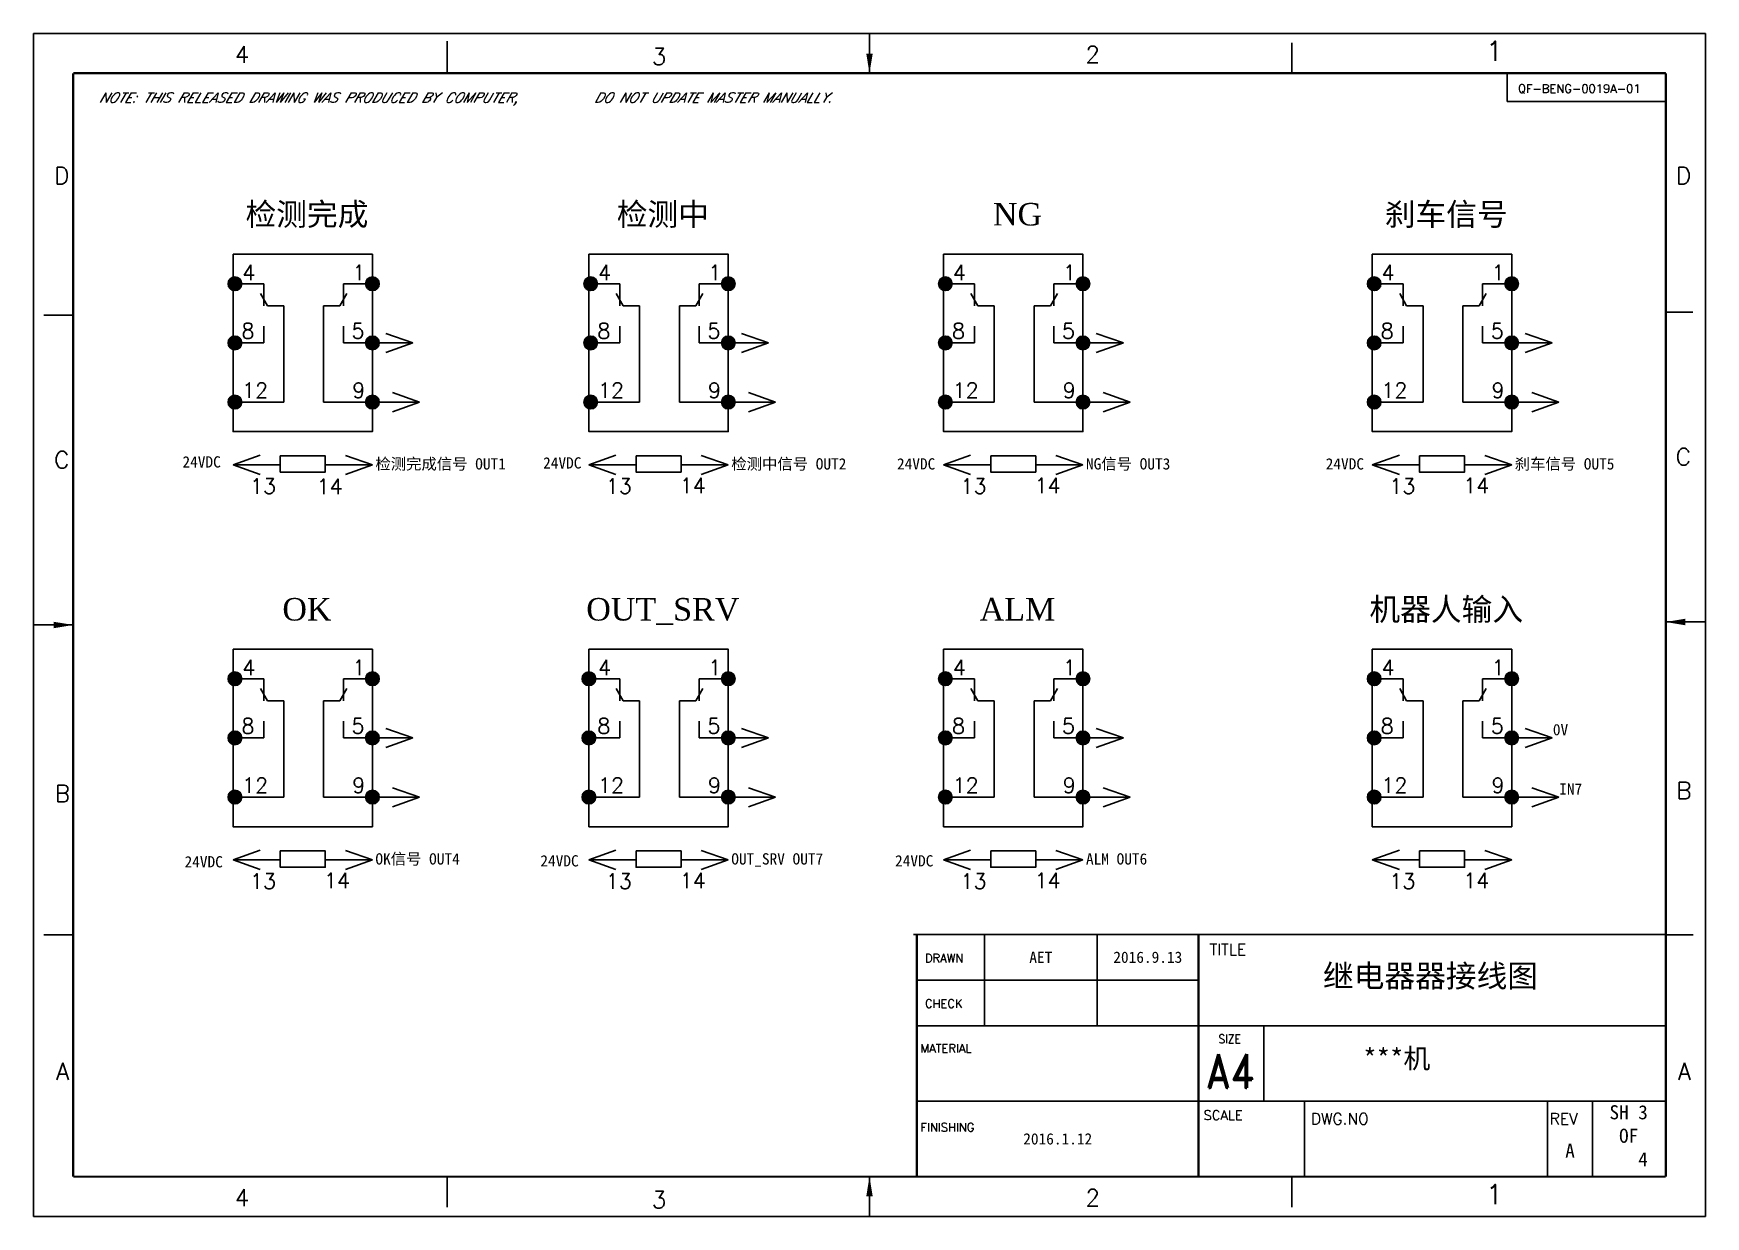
# Model space of a CAD drawing. Extents: x -1417 to 656, y -652 to 1340.
# Drawn here: x -639.8 to -342.8, y -652.2 to -442.2 of the extents above; entities that cross this region are included whole.
import ezdxf
from ezdxf.enums import TextEntityAlignment as Align

# ---------------------------------------------------------------- set-up
doc = ezdxf.new("R2010")
doc.units = 0
doc.header["$LTSCALE"] = 4
doc.layers.get('0').update_dxf_attribs({"linetype": 'CONTINUOUS'})
for name, color, linetype in [('DIM', 253, 'CONTINUOUS'), ('FRAME', 6, 'CONTINUOUS'), ('OUT', 7, 'CONTINUOUS'), ('SCREW', 3, 'CONTINUOUS')]:
    doc.layers.add(name, color=color, linetype=linetype)
doc.styles.add('DIMENSION', font='romans.shx')
doc.styles.add('ROMAND', font='romand')
doc.styles.get("Standard").update_dxf_attribs({"font": ''})
doc.styles.add('STANDARD0', font='times.ttf')
doc.styles.add('STANDARD2', font='SIMPLEX', dxfattribs={"oblique": 20})
doc.styles.add('STANDARD3', font='SIMPLEX', dxfattribs={"width": 0.8})
doc.styles.add('VERTICALBIGFONT', font='txt.shx', dxfattribs={"bigfont": 'bigfont.shx'})
doc.styles.get('Standard').set_extended_font_data('SimSun')
doc.dimstyles.get("Standard").update_dxf_attribs({"dimtxt": 2, "dimasz": 0.18, "dimexe": 0.18, "dimexo": 0.0625, "dimtad": 0, "dimtih": 1, "dimtoh": 1, "dimdec": 4, "dimdsep": 46, "dimlunit": 6, "dimtxsty": 'Standard', "dimcen": 0.09, "dimclrt": 3, "dimadec": 0, "dimazin": 0, "dimtfac": 1, "dimtdec": 4, "dimtofl": 0, "dimtmove": 0, "dimatfit": 3, "dimfxl": 0, "dimtolj": 1, "dimtzin": 0, "dimarcsym": 0})

msp = doc.modelspace()

# ---------------------------------------------------------------- texts
at = {"lineweight": -3}
for s, insert, char_height, width, attachment_point in [('{\\fSimSun|b0|i0|c134|p2;AET}', (-460.9, -606.22), 2, 20, 5), ('\\A1;2016.9.13', (-441.9, -606.22), 2, 18, 5), ('{\\fSimHei|b0|i0|c134|p2;***机  }', (-403.64, -622.43), 3.5, 55.6763, 1), ('{\\fSimSun|b0|i0|c134|p2;SH 3\\P OF\\P   4}', (-359.89, -643.31), 2.5, 8.1055, 7), ('\\A1;{\\fSimSun|b0|i0|c134|p2;2016.1.12}', (-457.9, -638.46), 2, 50, 5), ('{\\fSimSun|b0|i0|c134|p2;\\PA}', (-366.9, -638.46), 2.5, 8, 5)]:
    msp.add_mtext(s, dxfattribs=dict(at, insert=insert, char_height=char_height, width=width, attachment_point=attachment_point))
at = {"layer": 'DIM', "color": 0, "style": 'STANDARD0'}
for s, p in [('检测完成', (-591.25, -476.32)), ('检测中', (-528.04, -476.32)), ('刹车信号', (-388.89, -476.32)), ('NG', (-465.04, -476.32)), ('OK', (-591.25, -546.44)), ('OUT_SRV', (-528.04, -546.44)), ('ALM', (-465.04, -546.44)), ('机器人输入', (-388.89, -546.44))]:
    msp.add_text(s, height=4, dxfattribs=at).set_placement(p, align=Align.CENTER)
at = {"layer": 'DIM', "lineweight": -3, "insert": (-376.15, -451.27), "char_height": 1.5, "width": 45.8534, "attachment_point": 1, "style": 'DIMENSION'}
msp.add_mtext('QF-BENG-0019A-01', dxfattribs=at)
at = {"layer": 'FRAME', "color": 253, "lineweight": -3, "style": 'DIMENSION'}
for s, height, p in [('4', 3, (-604.05, -447.46)), ('3', 3, (-530, -447.82)), ('2', 3, (-452.97, -447.46)), ('1', 3.5, (-381.82, -447.1)), ('D', 3, (-636.15, -468.97)), ('D', 3, (-348.08, -468.97)), ('C', 3, (-636.15, -519.4)), ('C', 3, (-348.13, -518.87)), ('B', 3, (-636.03, -578.64)), ('B', 3, (-348.01, -578.11)), ('DRAWN', 1.5, (-481.48, -607.12)), ('DRAWN', 1.5, (-481.48, -607.12)), ('TITLE', 2, (-430.94, -605.84)), ('CHECK', 1.5, (-481.48, -615.18)), ('CHECK', 1.5, (-481.48, -615.18)), ('MATERIAL', 1.5, (-482.27, -623.13)), ('A', 3, (-635.79, -627.94)), ('A', 3, (-347.72, -627.94)), ('SCALE', 1.7, (-431.99, -635.09)), ('DWG.NO', 2, (-412.94, -635.87)), ('REV', 2, (-370.51, -635.87)), ('FINISHING', 1.5, (-482.27, -637.14)), ('4', 3, (-604.05, -650.39)), ('2', 3, (-452.97, -650.39)), ('1', 3.5, (-381.82, -650.03)), ('3', 3, (-530, -650.75))]:
    msp.add_text(s, height=height, dxfattribs=at).set_placement(p)
at = {"layer": 'FRAME', "color": 253, "lineweight": -3, "insert": (-410.78, -607.52), "char_height": 4, "width": 59.6618, "attachment_point": 1, "style": 'VERTICALBIGFONT'}
msp.add_mtext('{\\fSimSun|b0|i0|c134|p2;\\C7;继电器器接线图}', dxfattribs=at)
at = {"layer": 'OUT', "color": 253, "lineweight": -3, "style": 'STANDARD2', "oblique": 30}
for s, p in [('NOTE: THIS RELEASED DRAWING WAS PRODUCED BY COMPUTER,', (-628.25, -454.5)), ('DO NOT UPDATE MASTER MANUALLY.', (-540.32, -454.5))]:
    msp.add_text(s, height=1.7349, dxfattribs=at).set_placement(p)
at = {"layer": 'OUT', "color": 253, "lineweight": -3, "style": 'STANDARD3', "width": 0.9}
msp.add_text('SIZE', height=1.524, dxfattribs=at).set_placement((-429.33, -621.47))
at = {"layer": 'OUT', "lineweight": -3, "style": 'ROMAND', "width": 0.782434}
msp.add_text('A4', height=5.952, dxfattribs=at).set_placement((-431.45, -629.37), (-423.02, -629.37), align=Align.FIT)
at = {"layer": 'SCREW', "color": 0, "style": 'DIMENSION'}
for s, p in [('4', (-602.73, -486.01)), ('1', (-583.17, -486.01)), ('4', (-539.52, -486.01)), ('1', (-519.96, -486.01)), ('4', (-476.52, -486.01)), ('1', (-456.97, -486.01)), ('4', (-400.37, -486.01)), ('1', (-380.81, -486.01)), ('8', (-602.89, -496.37)), ('5', (-583.33, -496.37)), ('8', (-539.68, -496.37)), ('5', (-520.12, -496.37)), ('8', (-476.68, -496.37)), ('5', (-457.13, -496.37)), ('8', (-400.53, -496.37)), ('5', (-380.97, -496.37)), ('12', (-602.77, -506.93)), ('9', (-583.21, -506.93)), ('12', (-539.56, -506.93)), ('9', (-520.01, -506.93)), ('12', (-476.56, -506.93)), ('9', (-457.01, -506.93)), ('12', (-400.41, -506.93)), ('9', (-380.85, -506.93)), ('13', (-601.37, -523.93)), ('14', (-589.53, -523.99)), ('13', (-538.17, -523.93)), ('14', (-525.02, -523.83)), ('13', (-475.17, -523.93)), ('14', (-462.02, -523.83)), ('13', (-399.01, -523.93)), ('14', (-385.87, -523.83)), ('4', (-602.73, -556.13)), ('1', (-583.17, -556.13)), ('4', (-539.52, -556.13)), ('1', (-519.96, -556.13)), ('4', (-476.52, -556.13)), ('1', (-456.97, -556.13)), ('4', (-400.37, -556.13)), ('1', (-380.81, -556.13)), ('8', (-602.89, -566.49)), ('5', (-583.33, -566.49)), ('8', (-539.68, -566.49)), ('5', (-520.12, -566.49)), ('8', (-476.68, -566.49)), ('5', (-457.13, -566.49)), ('8', (-400.53, -566.49)), ('5', (-380.97, -566.49)), ('12', (-602.77, -577.05)), ('9', (-583.21, -577.05)), ('12', (-539.56, -577.05)), ('9', (-520.01, -577.05)), ('12', (-476.56, -577.05)), ('9', (-457.01, -577.05)), ('12', (-400.41, -577.05)), ('9', (-380.85, -577.05)), ('13', (-601.37, -594.05)), ('14', (-588.23, -593.95)), ('13', (-538.17, -594.05)), ('14', (-525.02, -593.95)), ('13', (-475.17, -594.05)), ('14', (-462.02, -593.95)), ('13', (-399.01, -594.05)), ('14', (-385.87, -593.95))]:
    msp.add_text(s, height=2.7, dxfattribs=at).set_placement(p)
at = {"layer": 'SCREW', "color": 0}
for s, p in [('24VDC', (-613.36, -519.28)), ('检测完成信号 OUT1', (-579.09, -519.63)), ('24VDC', (-549.3, -519.46)), ('检测中信号 OUT2', (-515.88, -519.63)), ('24VDC', (-486.45, -519.63)), ('NG信号 OUT3', (-452.88, -519.63)), ('24VDC', (-410.3, -519.63)), ('刹车信号 OUT5', (-376.73, -519.63)), ('0V', (-369.95, -566.81)), ('IN7', (-368.82, -577.35)), ('OK信号 OUT4', (-579.09, -589.75)), ('24VDC', (-549.79, -590.09)), ('OUT_SRV OUT7', (-515.88, -589.75)), ('24VDC', (-486.79, -590.09)), ('ALM OUT6', (-452.88, -589.75)), ('24VDC', (-612.99, -590.26))]:
    msp.add_text(s, height=2, dxfattribs=at).set_placement(p)

# ---------------------------------------------------------------- hatches: boundary and pattern name
at = {"layer": 'SCREW'}
h = msp.add_hatch(color=0, dxfattribs=at)
edge = h.paths.add_edge_path()
edge.add_arc((-604.05, -486.66), 1.21, 0, 360)
h = msp.add_hatch(color=0, dxfattribs=at)
edge = h.paths.add_edge_path()
edge.add_arc((-579.62, -486.66), 1.21, 0, 360)
h = msp.add_hatch(color=0, dxfattribs=at)
edge = h.paths.add_edge_path()
edge.add_arc((-540.85, -486.66), 1.21, 0, 360)
h = msp.add_hatch(color=0, dxfattribs=at)
edge = h.paths.add_edge_path()
edge.add_arc((-516.41, -486.66), 1.21, 0, 360)
h = msp.add_hatch(color=0, dxfattribs=at)
edge = h.paths.add_edge_path()
edge.add_arc((-477.85, -486.66), 1.21, 0, 360)
h = msp.add_hatch(color=0, dxfattribs=at)
edge = h.paths.add_edge_path()
edge.add_arc((-453.41, -486.66), 1.21, 0, 360)
h = msp.add_hatch(color=0, dxfattribs=at)
edge = h.paths.add_edge_path()
edge.add_arc((-401.69, -486.66), 1.21, 0, 360)
h = msp.add_hatch(color=0, dxfattribs=at)
edge = h.paths.add_edge_path()
edge.add_arc((-377.26, -486.66), 1.21, 0, 360)
h = msp.add_hatch(color=0, dxfattribs=at)
edge = h.paths.add_edge_path()
edge.add_arc((-604.05, -497.16), 1.21, 0, 360)
h = msp.add_hatch(color=0, dxfattribs=at)
edge = h.paths.add_edge_path()
edge.add_arc((-579.62, -497.16), 1.21, 0, 360)
h = msp.add_hatch(color=0, dxfattribs=at)
edge = h.paths.add_edge_path()
edge.add_arc((-540.85, -497.16), 1.21, 0, 360)
h = msp.add_hatch(color=0, dxfattribs=at)
edge = h.paths.add_edge_path()
edge.add_arc((-516.41, -497.16), 1.21, 0, 360)
h = msp.add_hatch(color=0, dxfattribs=at)
edge = h.paths.add_edge_path()
edge.add_arc((-477.85, -497.16), 1.21, 0, 360)
h = msp.add_hatch(color=0, dxfattribs=at)
edge = h.paths.add_edge_path()
edge.add_arc((-453.41, -497.16), 1.21, 0, 360)
h = msp.add_hatch(color=0, dxfattribs=at)
edge = h.paths.add_edge_path()
edge.add_arc((-401.69, -497.16), 1.21, 0, 360)
h = msp.add_hatch(color=0, dxfattribs=at)
edge = h.paths.add_edge_path()
edge.add_arc((-377.26, -497.16), 1.21, 0, 360)
h = msp.add_hatch(color=0, dxfattribs=at)
edge = h.paths.add_edge_path()
edge.add_arc((-604.05, -507.66), 1.21, 0, 360)
h = msp.add_hatch(color=0, dxfattribs=at)
edge = h.paths.add_edge_path()
edge.add_arc((-579.62, -507.66), 1.21, 0, 360)
h = msp.add_hatch(color=0, dxfattribs=at)
edge = h.paths.add_edge_path()
edge.add_arc((-540.85, -507.66), 1.21, 0, 360)
h = msp.add_hatch(color=0, dxfattribs=at)
edge = h.paths.add_edge_path()
edge.add_arc((-516.41, -507.66), 1.21, 0, 360)
h = msp.add_hatch(color=0, dxfattribs=at)
edge = h.paths.add_edge_path()
edge.add_arc((-477.85, -507.66), 1.21, 0, 360)
h = msp.add_hatch(color=0, dxfattribs=at)
edge = h.paths.add_edge_path()
edge.add_arc((-453.41, -507.66), 1.21, 0, 360)
h = msp.add_hatch(color=0, dxfattribs=at)
edge = h.paths.add_edge_path()
edge.add_arc((-401.69, -507.66), 1.21, 0, 360)
h = msp.add_hatch(color=0, dxfattribs=at)
edge = h.paths.add_edge_path()
edge.add_arc((-377.26, -507.66), 1.21, 0, 360)
h = msp.add_hatch(color=0, dxfattribs=at)
edge = h.paths.add_edge_path()
edge.add_arc((-604.05, -556.78), 1.21, 0, 360)
h = msp.add_hatch(color=0, dxfattribs=at)
edge = h.paths.add_edge_path()
edge.add_arc((-579.62, -556.78), 1.21, 0, 360)
h = msp.add_hatch(color=0, dxfattribs=at)
edge = h.paths.add_edge_path()
edge.add_arc((-541.17, -556.78), 1.21, 0, 360)
h = msp.add_hatch(color=0, dxfattribs=at)
edge = h.paths.add_edge_path()
edge.add_arc((-516.41, -556.78), 1.21, 0, 360)
h = msp.add_hatch(color=0, dxfattribs=at)
edge = h.paths.add_edge_path()
edge.add_arc((-477.85, -556.78), 1.21, 0, 360)
h = msp.add_hatch(color=0, dxfattribs=at)
edge = h.paths.add_edge_path()
edge.add_arc((-453.41, -556.78), 1.21, 0, 360)
h = msp.add_hatch(color=0, dxfattribs=at)
edge = h.paths.add_edge_path()
edge.add_arc((-401.69, -556.78), 1.21, 0, 360)
h = msp.add_hatch(color=0, dxfattribs=at)
edge = h.paths.add_edge_path()
edge.add_arc((-377.26, -556.78), 1.21, 0, 360)
h = msp.add_hatch(color=0, dxfattribs=at)
edge = h.paths.add_edge_path()
edge.add_arc((-604.05, -567.28), 1.21, 0, 360)
h = msp.add_hatch(color=0, dxfattribs=at)
edge = h.paths.add_edge_path()
edge.add_arc((-579.62, -567.28), 1.21, 0, 360)
h = msp.add_hatch(color=0, dxfattribs=at)
edge = h.paths.add_edge_path()
edge.add_arc((-541.17, -567.28), 1.21, 0, 360)
h = msp.add_hatch(color=0, dxfattribs=at)
edge = h.paths.add_edge_path()
edge.add_arc((-516.41, -567.28), 1.21, 0, 360)
h = msp.add_hatch(color=0, dxfattribs=at)
edge = h.paths.add_edge_path()
edge.add_arc((-477.85, -567.28), 1.21, 0, 360)
h = msp.add_hatch(color=0, dxfattribs=at)
edge = h.paths.add_edge_path()
edge.add_arc((-453.41, -567.28), 1.21, 0, 360)
h = msp.add_hatch(color=0, dxfattribs=at)
edge = h.paths.add_edge_path()
edge.add_arc((-401.69, -567.28), 1.21, 0, 360)
h = msp.add_hatch(color=0, dxfattribs=at)
edge = h.paths.add_edge_path()
edge.add_arc((-377.26, -567.28), 1.21, 0, 360)
h = msp.add_hatch(color=0, dxfattribs=at)
edge = h.paths.add_edge_path()
edge.add_arc((-604.05, -577.78), 1.21, 0, 360)
h = msp.add_hatch(color=0, dxfattribs=at)
edge = h.paths.add_edge_path()
edge.add_arc((-579.62, -577.78), 1.21, 0, 360)
h = msp.add_hatch(color=0, dxfattribs=at)
edge = h.paths.add_edge_path()
edge.add_arc((-541.17, -577.78), 1.21, 0, 360)
h = msp.add_hatch(color=0, dxfattribs=at)
edge = h.paths.add_edge_path()
edge.add_arc((-516.41, -577.78), 1.21, 0, 360)
h = msp.add_hatch(color=0, dxfattribs=at)
edge = h.paths.add_edge_path()
edge.add_arc((-477.85, -577.78), 1.21, 0, 360)
h = msp.add_hatch(color=0, dxfattribs=at)
edge = h.paths.add_edge_path()
edge.add_arc((-453.41, -577.78), 1.21, 0, 360)
h = msp.add_hatch(color=0, dxfattribs=at)
edge = h.paths.add_edge_path()
edge.add_arc((-401.69, -577.78), 1.21, 0, 360)
h = msp.add_hatch(color=0, dxfattribs=at)
edge = h.paths.add_edge_path()
edge.add_arc((-377.26, -577.78), 1.21, 0, 360)

# ---------------------------------------------------------------- linework, layer by layer
at = {"color": 0}
for p, q in [((-579.62, -497.16), (-572.45, -497.16)), ((-516.41, -497.16), (-509.24, -497.16)), ((-453.41, -497.16), (-446.24, -497.16)), ((-377.26, -497.16), (-370.09, -497.16)), ((-579.62, -507.66), (-571.24, -507.66)), ((-516.41, -507.66), (-508.03, -507.66)), ((-453.41, -507.66), (-445.03, -507.66)), ((-377.26, -507.66), (-368.88, -507.66)), ((-604.38, -518.82), (-596, -518.82)), ((-588, -518.82), (-579.62, -518.82)), ((-541.17, -518.82), (-532.79, -518.82)), ((-524.79, -518.82), (-516.41, -518.82)), ((-478.17, -518.82), (-469.79, -518.82)), ((-461.79, -518.82), (-453.41, -518.82)), ((-402.02, -518.82), (-393.64, -518.82)), ((-385.64, -518.82), (-377.26, -518.82)), ((-579.62, -567.28), (-572.45, -567.28)), ((-516.41, -567.28), (-509.24, -567.28)), ((-453.41, -567.28), (-446.24, -567.28)), ((-377.26, -567.28), (-370.09, -567.28)), ((-579.62, -577.78), (-571.24, -577.78)), ((-516.41, -577.78), (-508.03, -577.78)), ((-453.41, -577.78), (-445.03, -577.78)), ((-377.26, -577.78), (-368.88, -577.78)), ((-604.38, -588.94), (-596, -588.94)), ((-588, -588.94), (-579.62, -588.94)), ((-541.17, -588.94), (-532.79, -588.94)), ((-524.79, -588.94), (-516.41, -588.94)), ((-478.17, -588.94), (-469.79, -588.94)), ((-461.79, -588.94), (-453.41, -588.94)), ((-402.02, -588.94), (-393.64, -588.94)), ((-385.64, -588.94), (-377.26, -588.94))]:
    msp.add_line(p, q, dxfattribs=at)
for points in [[(-596, -517.22), (-588, -517.22), (-588, -520.1), (-596, -520.1)], [(-532.79, -517.22), (-524.79, -517.22), (-524.79, -520.1), (-532.79, -520.1)], [(-469.79, -517.22), (-461.79, -517.22), (-461.79, -520.1), (-469.79, -520.1)], [(-393.64, -517.22), (-385.64, -517.22), (-385.64, -520.1), (-393.64, -520.1)], [(-596, -587.34), (-588, -587.34), (-588, -590.22), (-596, -590.22)], [(-532.79, -587.34), (-524.79, -587.34), (-524.79, -590.22), (-532.79, -590.22)], [(-469.79, -587.34), (-461.79, -587.34), (-461.79, -590.22), (-469.79, -590.22)], [(-393.64, -587.34), (-385.64, -587.34), (-385.64, -590.22), (-393.64, -590.22)]]:
    msp.add_lwpolyline(points, close=True, dxfattribs=at)
at = {"layer": 'DIM', "lineweight": -3}
for p, q in [((-406.2, -449.3), (-349.9, -449.3)), ((-378.05, -449.3), (-378.05, -454.3)), ((-378.05, -454.3), (-349.9, -454.3))]:
    msp.add_line(p, q, dxfattribs=at)
at = {"layer": 'FRAME', "color": 253, "lineweight": -3}
for p, q in [((-639.83, -442.23), (-342.83, -442.23)), ((-639.83, -442.23), (-342.83, -442.23)), ((-639.83, -652.23), (-639.83, -442.23)), ((-639.83, -442.23), (-639.83, -652.23)), ((-491.33, -442.23), (-491.33, -449.3)), ((-342.83, -652.23), (-342.83, -442.23)), ((-566.33, -443.62), (-566.33, -449.3)), ((-416.33, -443.9), (-416.33, -449.3)), ((-637.97, -492.23), (-632.76, -492.23)), ((-349.95, -491.7), (-345.1, -491.7)), ((-639.52, -547.23), (-632.76, -547.23)), ((-349.95, -546.7), (-342.88, -546.7)), ((-637.97, -602.23), (-632.76, -602.23)), ((-470.9, -618.38), (-470.9, -602.16)), ((-470.9, -618.38), (-470.9, -602.16)), ((-450.9, -618.38), (-450.9, -602.16)), ((-450.9, -618.38), (-450.9, -602.16)), ((-349.9, -602.23), (-345.05, -602.23)), ((-482.9, -610.27), (-432.9, -610.27)), ((-482.9, -610.27), (-432.9, -610.27)), ((-482.9, -618.38), (-432.9, -618.38)), ((-432.9, -618.38), (-349.9, -618.38)), ((-432.9, -618.38), (-349.9, -618.38)), ((-421.3, -631.75), (-421.3, -618.38)), ((-482.9, -631.75), (-432.9, -631.75)), ((-482.9, -631.75), (-432.9, -631.75)), ((-432.9, -631.75), (-349.9, -631.75)), ((-414.07, -631.75), (-414.07, -645.16)), ((-370.9, -645.16), (-370.9, -631.75)), ((-362.9, -645.16), (-362.9, -631.75)), ((-370.9, -645.16), (-370.9, -635.16)), ((-362.9, -645.16), (-362.9, -635.16)), ((-566.33, -645.16), (-566.33, -650.57)), ((-491.33, -645.16), (-491.33, -652.23)), ((-416.33, -645.16), (-416.33, -650.57)), ((-639.83, -652.23), (-342.83, -652.23))]:
    msp.add_line(p, q, dxfattribs=at)
at = {"layer": 'FRAME', "lineweight": -3}
for p, q in [((-483.52, -602.16), (-349.9, -602.16)), ((-482.9, -602.16), (-482.9, -645.16)), ((-432.9, -602.16), (-432.9, -645.16))]:
    msp.add_line(p, q, dxfattribs=at)
for points in [[(-349.9, -449.3, 0.4, 0.4, 0), (-632.76, -449.3, 0.4, 0.4, 0)], [(-632.76, -449.3, 0.4, 0.4, 0), (-632.76, -645.16, 0.4, 0.4, 0)], [(-349.9, -449.3, 0.4, 0.4, 0), (-349.9, -645.16, 0.4, 0.4, 0)], [(-482.9, -602.16, 0.4, 0.4, 0), (-482.9, -645.16, 0.4, 0.4, 0)], [(-432.9, -602.16, 0.4, 0.4, 0), (-432.9, -645.16, 0.4, 0.4, 0)], [(-632.76, -645.16, 0.4, 0.4, 0), (-349.9, -645.16, 0.4, 0.4, 0)]]:
    msp.add_lwpolyline(points, format="xyseb", dxfattribs=at)
at = {"layer": 'SCREW', "color": 0}
for p, q in [((-604.05, -486.66), (-598.89, -486.66)), ((-598.89, -486.66), (-598.89, -490.56)), ((-579.62, -486.66), (-584.78, -486.66)), ((-584.78, -486.66), (-584.78, -490.56)), ((-579.62, -486.66), (-579.62, -507.66)), ((-540.85, -486.66), (-535.69, -486.66)), ((-535.69, -486.66), (-535.69, -490.56)), ((-516.41, -486.66), (-521.57, -486.66)), ((-521.57, -486.66), (-521.57, -490.56)), ((-516.41, -486.66), (-516.41, -507.66)), ((-477.85, -486.66), (-472.69, -486.66)), ((-472.69, -486.66), (-472.69, -490.56)), ((-453.41, -486.66), (-458.57, -486.66)), ((-458.57, -486.66), (-458.57, -490.56)), ((-453.41, -486.66), (-453.41, -507.66)), ((-401.69, -486.66), (-396.53, -486.66)), ((-396.53, -486.66), (-396.53, -490.56)), ((-377.26, -486.66), (-382.42, -486.66)), ((-382.42, -486.66), (-382.42, -490.56)), ((-377.26, -486.66), (-377.26, -507.66)), ((-598.28, -490.56), (-599.51, -488.38)), ((-585.39, -490.56), (-584.15, -488.38)), ((-535.08, -490.56), (-536.31, -488.38)), ((-522.18, -490.56), (-520.95, -488.38)), ((-472.08, -490.56), (-473.31, -488.38)), ((-459.18, -490.56), (-457.95, -488.38)), ((-395.92, -490.56), (-397.16, -488.38)), ((-383.03, -490.56), (-381.8, -488.38)), ((-598.28, -490.56), (-595.36, -490.56)), ((-595.36, -490.56), (-595.36, -507.66)), ((-585.39, -490.56), (-588.3, -490.56)), ((-588.3, -490.56), (-588.3, -507.66)), ((-535.08, -490.56), (-532.16, -490.56)), ((-532.16, -490.56), (-532.16, -507.66)), ((-522.18, -490.56), (-525.1, -490.56)), ((-525.1, -490.56), (-525.1, -507.66)), ((-472.08, -490.56), (-469.16, -490.56)), ((-469.16, -490.56), (-469.16, -507.66)), ((-459.18, -490.56), (-462.1, -490.56)), ((-462.1, -490.56), (-462.1, -507.66)), ((-395.92, -490.56), (-393.01, -490.56)), ((-393.01, -490.56), (-393.01, -507.66)), ((-383.03, -490.56), (-385.95, -490.56)), ((-385.95, -490.56), (-385.95, -507.66)), ((-598.89, -494.19), (-598.89, -497.16)), ((-584.78, -494.19), (-584.78, -497.16)), ((-572.45, -497.16), (-577.25, -495.49)), ((-535.69, -494.19), (-535.69, -497.16)), ((-521.57, -494.19), (-521.57, -497.16)), ((-509.24, -497.16), (-514.04, -495.49)), ((-472.69, -494.19), (-472.69, -497.16)), ((-458.57, -494.19), (-458.57, -497.16)), ((-446.24, -497.16), (-451.04, -495.49)), ((-396.53, -494.19), (-396.53, -497.16)), ((-382.42, -494.19), (-382.42, -497.16)), ((-370.09, -497.16), (-374.89, -495.49)), ((-598.89, -497.16), (-604.05, -497.16)), ((-584.78, -497.16), (-579.62, -497.16)), ((-572.45, -497.16), (-577.25, -498.88)), ((-535.69, -497.16), (-540.85, -497.16)), ((-521.57, -497.16), (-516.41, -497.16)), ((-509.24, -497.16), (-514.04, -498.88)), ((-472.69, -497.16), (-477.85, -497.16)), ((-458.57, -497.16), (-453.41, -497.16)), ((-446.24, -497.16), (-451.04, -498.88)), ((-396.53, -497.16), (-401.69, -497.16)), ((-382.42, -497.16), (-377.26, -497.16)), ((-370.09, -497.16), (-374.89, -498.88)), ((-595.36, -507.66), (-604.05, -507.66)), ((-588.3, -507.66), (-579.62, -507.66)), ((-571.24, -507.66), (-576.04, -505.99)), ((-571.24, -507.66), (-576.04, -509.38)), ((-532.16, -507.66), (-540.85, -507.66)), ((-525.1, -507.66), (-516.41, -507.66)), ((-508.03, -507.66), (-512.83, -505.99)), ((-508.03, -507.66), (-512.83, -509.38)), ((-469.16, -507.66), (-477.85, -507.66)), ((-462.1, -507.66), (-453.41, -507.66)), ((-445.03, -507.66), (-449.83, -505.99)), ((-445.03, -507.66), (-449.83, -509.38)), ((-393.01, -507.66), (-401.69, -507.66)), ((-385.95, -507.66), (-377.26, -507.66)), ((-368.88, -507.66), (-373.68, -505.99)), ((-368.88, -507.66), (-373.68, -509.38)), ((-604.38, -518.82), (-599.58, -517.1)), ((-604.38, -518.82), (-599.58, -520.49)), ((-579.62, -518.82), (-584.42, -517.15)), ((-579.62, -518.82), (-584.42, -520.53)), ((-541.17, -518.82), (-536.37, -517.1)), ((-541.17, -518.82), (-536.37, -520.49)), ((-516.41, -518.82), (-521.21, -517.15)), ((-516.41, -518.82), (-521.21, -520.53)), ((-478.17, -518.82), (-473.37, -517.1)), ((-478.17, -518.82), (-473.37, -520.49)), ((-453.41, -518.82), (-458.21, -517.15)), ((-453.41, -518.82), (-458.21, -520.53)), ((-402.02, -518.82), (-397.22, -517.1)), ((-402.02, -518.82), (-397.22, -520.49)), ((-377.26, -518.82), (-382.06, -517.15)), ((-377.26, -518.82), (-382.06, -520.53)), ((-604.05, -556.78), (-598.89, -556.78)), ((-598.89, -556.78), (-598.89, -560.68)), ((-579.62, -556.78), (-584.78, -556.78)), ((-584.78, -556.78), (-584.78, -560.68)), ((-579.62, -556.78), (-579.62, -577.78)), ((-540.85, -556.78), (-535.69, -556.78)), ((-535.69, -556.78), (-535.69, -560.68)), ((-516.41, -556.78), (-521.57, -556.78)), ((-521.57, -556.78), (-521.57, -560.68)), ((-516.41, -556.78), (-516.41, -577.78)), ((-477.85, -556.78), (-472.69, -556.78)), ((-472.69, -556.78), (-472.69, -560.68)), ((-453.41, -556.78), (-458.57, -556.78)), ((-458.57, -556.78), (-458.57, -560.68)), ((-453.41, -556.78), (-453.41, -577.78)), ((-401.69, -556.78), (-396.53, -556.78)), ((-396.53, -556.78), (-396.53, -560.68)), ((-377.26, -556.78), (-382.42, -556.78)), ((-382.42, -556.78), (-382.42, -560.68)), ((-377.26, -556.78), (-377.26, -577.78)), ((-598.28, -560.68), (-599.51, -558.5)), ((-598.28, -560.68), (-595.36, -560.68)), ((-595.36, -560.68), (-595.36, -577.78)), ((-585.39, -560.68), (-588.3, -560.68)), ((-588.3, -560.68), (-588.3, -577.78)), ((-585.39, -560.68), (-584.15, -558.5)), ((-535.08, -560.68), (-536.31, -558.5)), ((-535.08, -560.68), (-532.16, -560.68)), ((-532.16, -560.68), (-532.16, -577.78)), ((-522.18, -560.68), (-525.1, -560.68)), ((-525.1, -560.68), (-525.1, -577.78)), ((-522.18, -560.68), (-520.95, -558.5)), ((-472.08, -560.68), (-473.31, -558.5)), ((-472.08, -560.68), (-469.16, -560.68)), ((-469.16, -560.68), (-469.16, -577.78)), ((-459.18, -560.68), (-462.1, -560.68)), ((-462.1, -560.68), (-462.1, -577.78)), ((-459.18, -560.68), (-457.95, -558.5)), ((-395.92, -560.68), (-397.16, -558.5)), ((-395.92, -560.68), (-393.01, -560.68)), ((-393.01, -560.68), (-393.01, -577.78)), ((-383.03, -560.68), (-385.95, -560.68)), ((-385.95, -560.68), (-385.95, -577.78)), ((-383.03, -560.68), (-381.8, -558.5)), ((-598.89, -564.31), (-598.89, -567.28)), ((-584.78, -564.31), (-584.78, -567.28)), ((-572.45, -567.28), (-577.25, -565.61)), ((-535.69, -564.31), (-535.69, -567.28)), ((-521.57, -564.31), (-521.57, -567.28)), ((-509.24, -567.28), (-514.04, -565.61)), ((-472.69, -564.31), (-472.69, -567.28)), ((-458.57, -564.31), (-458.57, -567.28)), ((-446.24, -567.28), (-451.04, -565.61)), ((-396.53, -564.31), (-396.53, -567.28)), ((-382.42, -564.31), (-382.42, -567.28)), ((-370.09, -567.28), (-374.89, -565.61)), ((-598.89, -567.28), (-604.05, -567.28)), ((-584.78, -567.28), (-579.62, -567.28)), ((-572.45, -567.28), (-577.25, -569)), ((-535.69, -567.28), (-540.85, -567.28)), ((-521.57, -567.28), (-516.41, -567.28)), ((-509.24, -567.28), (-514.04, -569)), ((-472.69, -567.28), (-477.85, -567.28)), ((-458.57, -567.28), (-453.41, -567.28)), ((-446.24, -567.28), (-451.04, -569)), ((-396.53, -567.28), (-401.69, -567.28)), ((-382.42, -567.28), (-377.26, -567.28)), ((-370.09, -567.28), (-374.89, -569)), ((-571.24, -577.78), (-576.04, -576.11)), ((-508.03, -577.78), (-512.83, -576.11)), ((-445.03, -577.78), (-449.83, -576.11)), ((-368.88, -577.78), (-373.68, -576.11)), ((-595.36, -577.78), (-604.05, -577.78)), ((-588.3, -577.78), (-579.62, -577.78)), ((-571.24, -577.78), (-576.04, -579.5)), ((-532.16, -577.78), (-540.85, -577.78)), ((-525.1, -577.78), (-516.41, -577.78)), ((-508.03, -577.78), (-512.83, -579.5)), ((-469.16, -577.78), (-477.85, -577.78)), ((-462.1, -577.78), (-453.41, -577.78)), ((-445.03, -577.78), (-449.83, -579.5)), ((-393.01, -577.78), (-401.69, -577.78)), ((-385.95, -577.78), (-377.26, -577.78)), ((-368.88, -577.78), (-373.68, -579.5)), ((-604.38, -588.94), (-599.58, -587.22)), ((-579.62, -588.94), (-584.42, -587.27)), ((-541.17, -588.94), (-536.37, -587.22)), ((-516.41, -588.94), (-521.21, -587.27)), ((-478.17, -588.94), (-473.37, -587.22)), ((-453.41, -588.94), (-458.21, -587.27)), ((-402.02, -588.94), (-397.22, -587.22)), ((-377.26, -588.94), (-382.06, -587.27)), ((-604.38, -588.94), (-599.58, -590.61)), ((-579.62, -588.94), (-584.42, -590.65)), ((-541.17, -588.94), (-536.37, -590.61)), ((-516.41, -588.94), (-521.21, -590.65)), ((-478.17, -588.94), (-473.37, -590.61)), ((-453.41, -588.94), (-458.21, -590.65)), ((-402.02, -588.94), (-397.22, -590.61)), ((-377.26, -588.94), (-382.06, -590.65))]:
    msp.add_line(p, q, dxfattribs=at)
for points in [[(-604.38, -481.41), (-579.62, -481.41), (-579.62, -512.91), (-604.38, -512.91)], [(-541.17, -481.41), (-516.41, -481.41), (-516.41, -512.91), (-541.17, -512.91)], [(-478.17, -481.41), (-453.41, -481.41), (-453.41, -512.91), (-478.17, -512.91)], [(-402.02, -481.41), (-377.26, -481.41), (-377.26, -512.91), (-402.02, -512.91)], [(-604.38, -551.53), (-579.62, -551.53), (-579.62, -583.03), (-604.38, -583.03)], [(-541.17, -551.53), (-516.41, -551.53), (-516.41, -583.03), (-541.17, -583.03)], [(-478.17, -551.53), (-453.41, -551.53), (-453.41, -583.03), (-478.17, -583.03)], [(-402.02, -551.53), (-377.26, -551.53), (-377.26, -583.03), (-402.02, -583.03)]]:
    msp.add_lwpolyline(points, close=True, dxfattribs=at)
for centre in [(-604.05, -486.66), (-579.62, -486.66), (-540.85, -486.66), (-516.41, -486.66), (-477.85, -486.66), (-453.41, -486.66), (-401.69, -486.66), (-377.26, -486.66), (-604.05, -497.16), (-579.62, -497.16), (-540.85, -497.16), (-516.41, -497.16), (-477.85, -497.16), (-453.41, -497.16), (-401.69, -497.16), (-377.26, -497.16), (-604.05, -507.66), (-579.62, -507.66), (-540.85, -507.66), (-516.41, -507.66), (-477.85, -507.66), (-453.41, -507.66), (-401.69, -507.66), (-377.26, -507.66), (-604.05, -556.78), (-579.62, -556.78), (-541.17, -556.78), (-516.41, -556.78), (-477.85, -556.78), (-453.41, -556.78), (-401.69, -556.78), (-377.26, -556.78), (-604.05, -567.28), (-579.62, -567.28), (-541.17, -567.28), (-516.41, -567.28), (-477.85, -567.28), (-453.41, -567.28), (-401.69, -567.28), (-377.26, -567.28), (-604.05, -577.78), (-579.62, -577.78), (-541.17, -577.78), (-516.41, -577.78), (-477.85, -577.78), (-453.41, -577.78), (-401.69, -577.78), (-377.26, -577.78)]:
    msp.add_circle(centre, 1.21, dxfattribs=at)

msp.set_redraw_order([(e.dxf.handle, doc.entitydb.next_handle()) for e in msp.query("TEXT MTEXT ATTDEF DIMENSION ARC_DIMENSION")])  # texts and dimensions are drawn at this point

# ---------------------------------------------------------------- leaders
at = {"color": 253, "lineweight": -3}
for points in [[(-491.33, -449.3), (-491.33, -442.23)], [(-349.95, -546.7), (-342.88, -546.7)], [(-632.76, -547.23), (-639.83, -547.23)], [(-491.33, -645.16), (-491.33, -652.23)]]:
    msp.add_leader(points, dimstyle='Standard', override={"dimtxt": 2.5, "dimasz": 3.5, "dimexe": 1.5, "dimexo": 1, "dimgap": 1, "dimtih": 0, "dimtoh": 0, "dimdec": 1, "dimcen": 0, "dimclrd": 253, "dimclre": 253, "dimclrt": 171, "dimtfac": 0.8, "dimtofl": 1, "dimtzin": 8}, dxfattribs=at)

doc.saveas('drawing.dxf')
